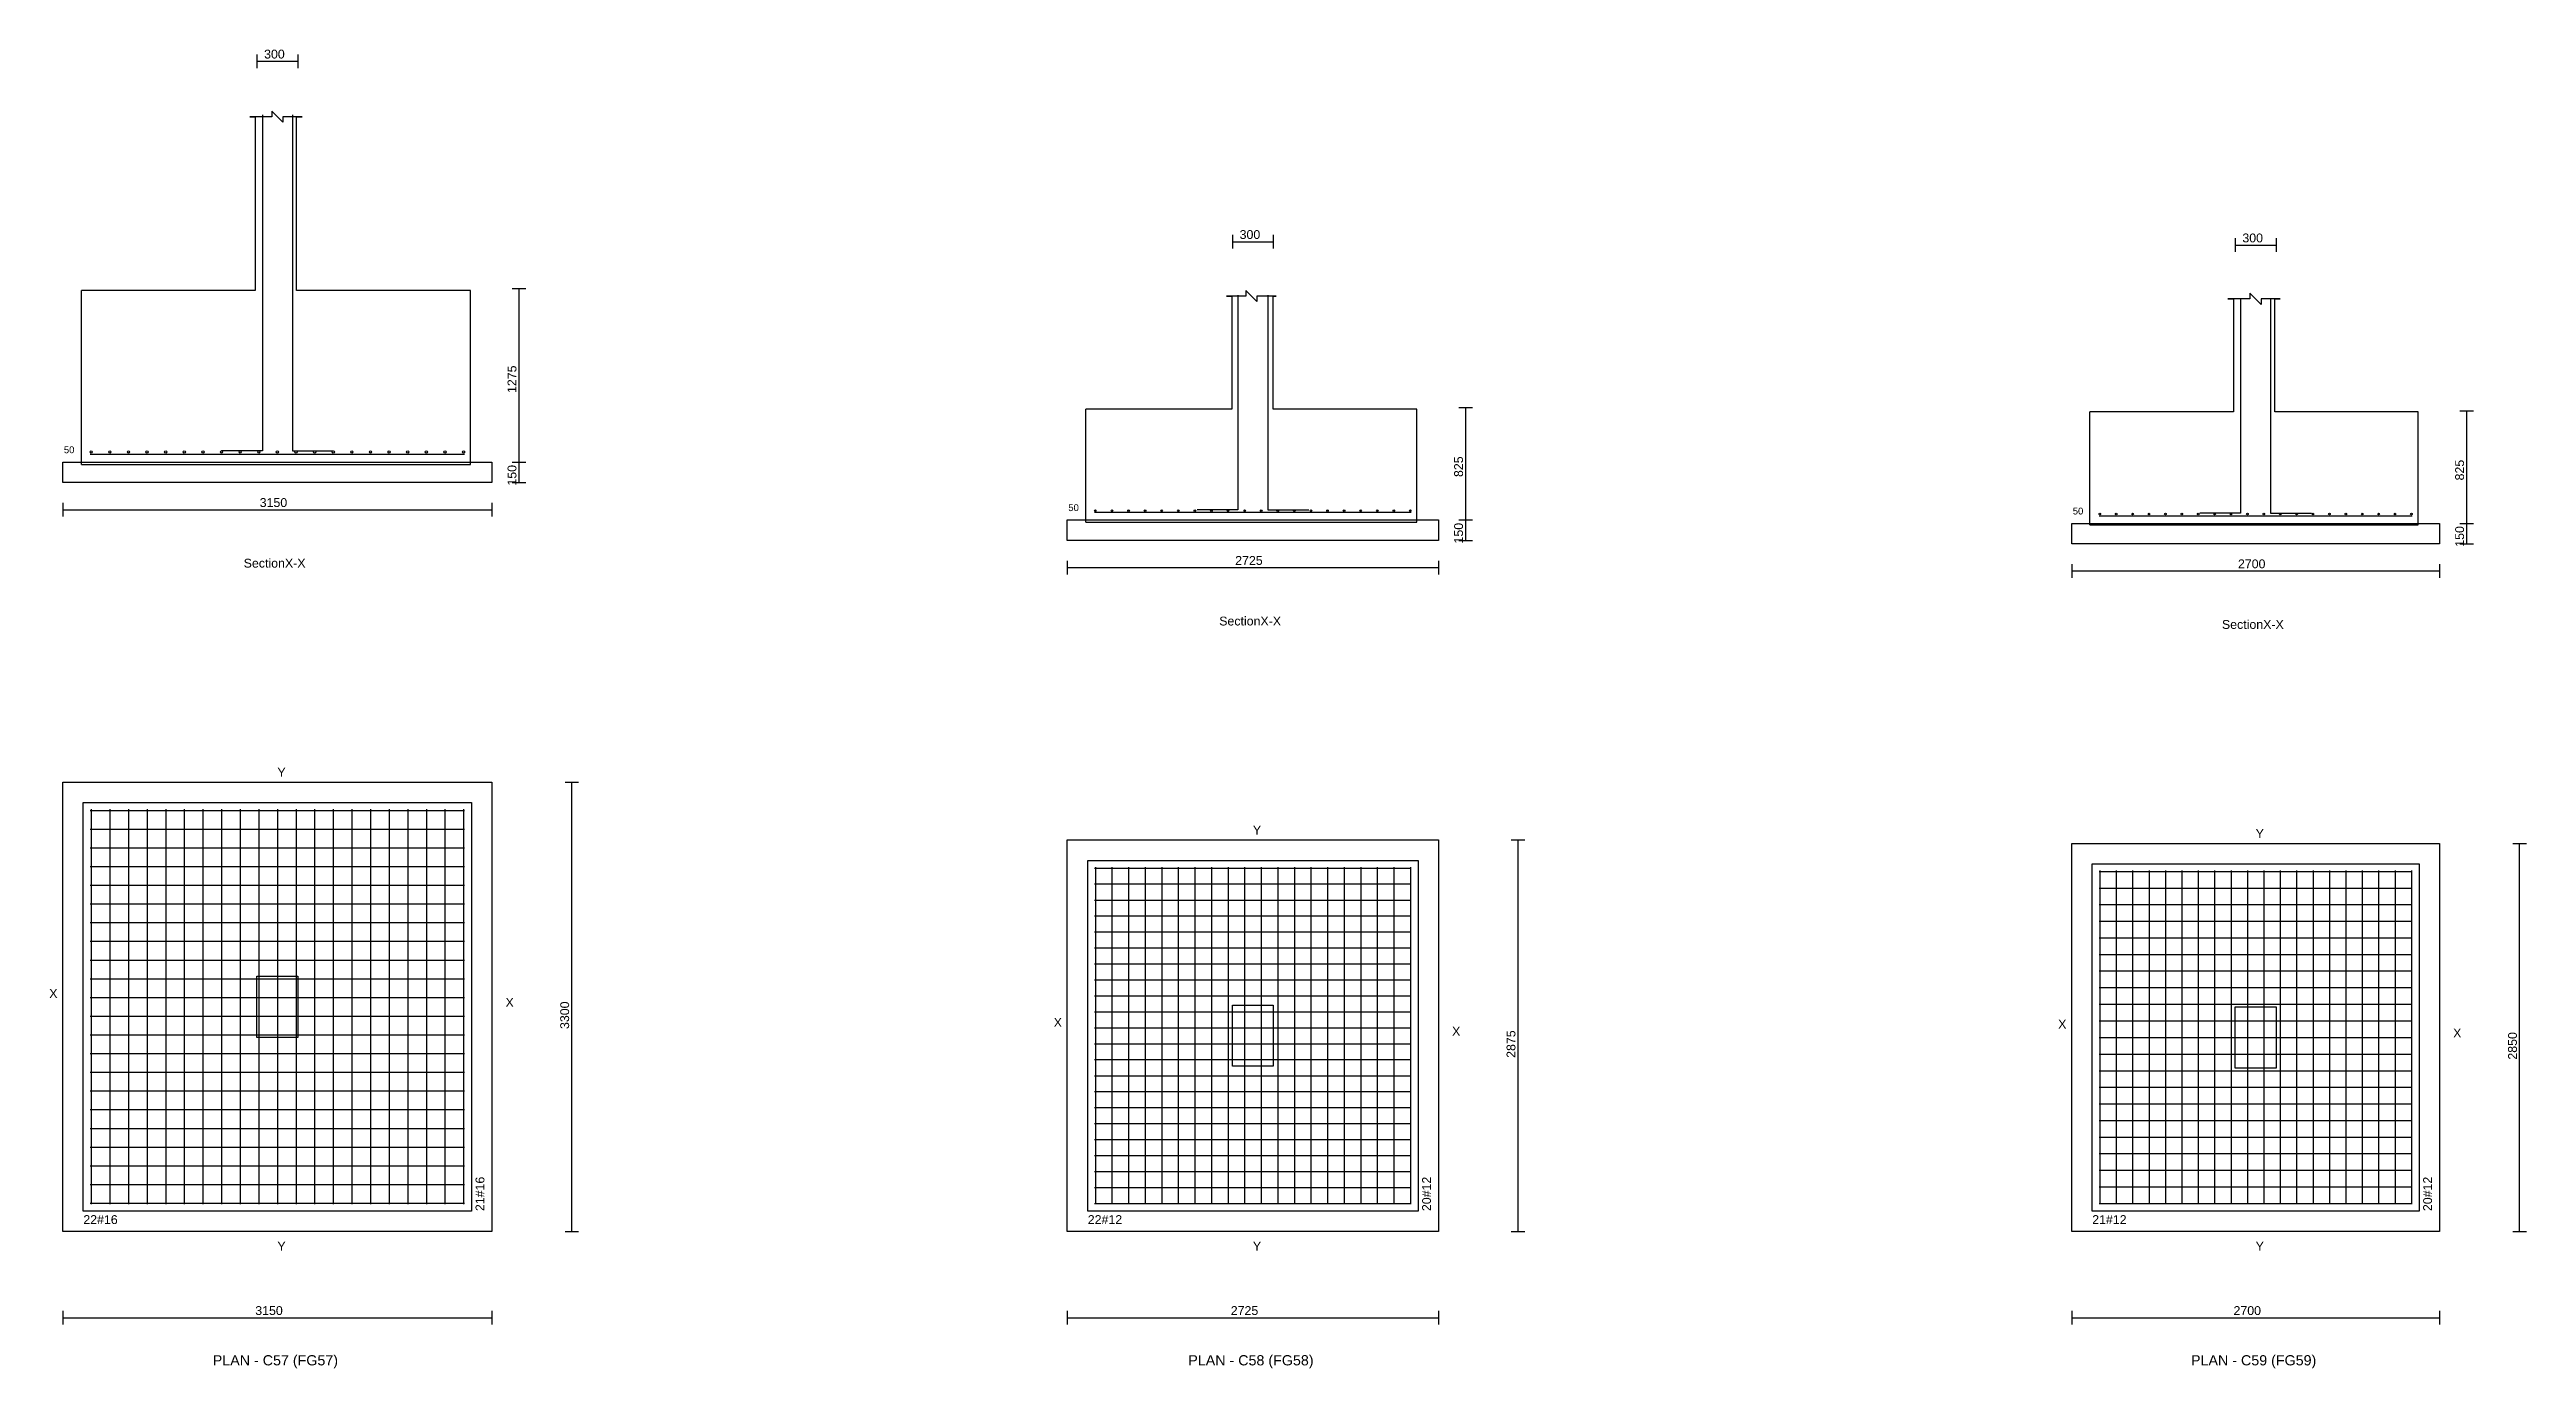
# Model space of a CAD drawing. Extents: x 0 to 27, y -1 to 285.
# Drawn here: x 0.25 to 18.44, y 213.72 to 223.4 of the extents above; entities that cross this region are included whole.
import ezdxf
from ezdxf.enums import TextEntityAlignment as Align

# ---------------------------------------------------------------- set-up
doc = ezdxf.new("R2010")
doc.units = 0
for name, color, linetype in [('Bottom_Cover', 7, 'CONTINUOUS'), ('Column_Bars', 4, 'CONTINUOUS'), ('Column_Dimension', 7, 'CONTINUOUS'), ('Columns', 4, 'CONTINUOUS'), ('dim_all', 7, 'CONTINUOUS'), ('Footing_Plan', 7, 'CONTINUOUS'), ('PCC', 2, 'CONTINUOUS'), ('PCC_Depth', 7, 'CONTINUOUS'), ('Pcc_Plan', 2, 'CONTINUOUS'), ('Plan', 7, 'CONTINUOUS'), ('Plan_Rf_Xdir', 1, 'CONTINUOUS'), ('Plan_Rf_Ydir', 3, 'CONTINUOUS'), ('Section', 2, 'CONTINUOUS'), ('SectionName', 3, 'CONTINUOUS'), ('Sectn_Rf_Xdir', 1, 'CONTINUOUS'), ('Sectn_Rf_Ydir', 3, 'CONTINUOUS'), ('Total_Depth', 7, 'CONTINUOUS'), ('X_Dimension', 7, 'CONTINUOUS')]:
    doc.layers.add(name, color=color, linetype=linetype)
doc.styles.add('STRUDS_Arial', font='ARIAL.TTF', dxfattribs={"height": 0.04})

msp = doc.modelspace()

# ---------------------------------------------------------------- texts
at = {"layer": 'Bottom_Cover', "style": 'STRUDS_Arial'}
for p in [(0.3571, 220.44), (7.7321, 220.015), (15.1071, 219.99)]:
    msp.add_text('50', height=0.05, dxfattribs=at).set_placement(p)
at = {"layer": 'Column_Dimension', "style": 'STRUDS_Arial'}
for p in [(1.8275, 223.338), (8.99, 222.013), (16.3525, 221.988)]:
    msp.add_text('300', height=0.065, dxfattribs=at).set_placement(p)
at = {"layer": 'dim_all', "style": 'STRUDS_Arial'}
for s, p in [('3300 ', (4.06682, 216.212)), ('2875 ', (11.015, 216)), ('2850 ', (18.3684, 215.987))]:
    msp.add_text(s, height=0.065, rotation=90, dxfattribs=at).set_placement(p)
for s, p in [('3150 ', (1.7625, 214.112)), ('2725 ', (8.925, 214.112)), ('2700 ', (16.2875, 214.112))]:
    msp.add_text(s, height=0.065, dxfattribs=at).set_placement(p)
at = {"layer": 'PCC_Depth', "style": 'STRUDS_Arial'}
for p in [(3.68, 220.202), (10.63, 219.777), (17.98, 219.753)]:
    msp.add_text('150', height=0.065, rotation=90, dxfattribs=at).set_placement(p)
at = {"layer": 'Plan', "style": 'STRUDS_Arial'}
for s, p in [('PLAN - C57 (FG57) ', (1.925, 213.742)), ('PLAN - C58 (FG58) ', (9.0875, 213.742)), ('PLAN - C59 (FG59) ', (16.45, 213.742))]:
    msp.add_text(s, height=0.075, dxfattribs=at).set_placement(p, align=Align.CENTER)
at = {"layer": 'Plan_Rf_Xdir', "style": 'STRUDS_Arial'}
for s, p in [('22#16', (0.5, 214.78)), ('22#12', (7.875, 214.78)), ('21#12', (15.25, 214.78))]:
    msp.add_text(s, height=0.065, dxfattribs=at).set_placement(p)
at = {"layer": 'Plan_Rf_Ydir', "style": 'STRUDS_Arial'}
for s, p in [('21#16', (3.445, 214.875)), ('20#12', (10.395, 214.875)), ('20#12', (17.745, 214.875))]:
    msp.add_text(s, height=0.065, rotation=90, dxfattribs=at).set_placement(p)
at = {"layer": 'Section', "style": 'STRUDS_Arial'}
for p in [(1.6775, 219.6), (8.84, 219.175), (16.2025, 219.15)]:
    msp.add_text('SectionX-X', height=0.065, dxfattribs=at).set_placement(p)
at = {"layer": 'SectionName', "style": 'STRUDS_Arial'}
for s, p in [('Y', (1.925, 218.065)), ('Y', (9.0875, 217.64)), ('Y', (16.45, 217.615)), ('X', (0.25, 216.44)), ('X', (3.6, 216.375)), ('X', (7.625, 216.228)), ('X', (15, 216.215)), ('X', (10.55, 216.163)), ('X', (17.9, 216.15)), ('Y', (1.925, 214.585)), ('Y', (9.0875, 214.585)), ('Y', (16.45, 214.585))]:
    msp.add_text(s, height=0.065, dxfattribs=at).set_placement(p)
at = {"layer": 'Total_Depth', "style": 'STRUDS_Arial'}
for s, p in [('1275', (3.68, 220.882)), ('825', (10.63, 220.265)), ('825', (17.98, 220.24))]:
    msp.add_text(s, height=0.065, rotation=90, dxfattribs=at).set_placement(p)
at = {"layer": 'X_Dimension', "style": 'STRUDS_Arial'}
for s, p in [('3150', (1.795, 220.045)), ('2725', (8.9575, 219.62)), ('2700', (16.32, 219.595))]:
    msp.add_text(s, height=0.065, dxfattribs=at).set_placement(p)

# ---------------------------------------------------------------- linework, layer by layer
at = {"layer": 'Column_Bars'}
for p, q in [((1.815, 222.925), (1.815, 220.457)), ((2.035, 222.925), (2.035, 220.457)), ((8.9775, 221.6), (8.9775, 220.024)), ((9.1975, 221.6), (9.1975, 220.024)), ((16.34, 221.575), (16.34, 219.999)), ((16.56, 221.575), (16.56, 219.999)), ((1.815, 220.457), (1.515, 220.457)), ((2.035, 220.457), (2.335, 220.457)), ((8.9775, 220.024), (8.6775, 220.024)), ((9.1975, 220.024), (9.4975, 220.024)), ((16.34, 219.999), (16.04, 219.999)), ((16.56, 219.999), (16.86, 219.999))]:
    msp.add_line(p, q, dxfattribs=at)
at = {"layer": 'Columns'}
for p, q in [((1.775, 216.15), (1.775, 216.6)), ((1.775, 216.6), (2.075, 216.6)), ((2.075, 216.6), (2.075, 216.15)), ((8.9375, 215.938), (8.9375, 216.387)), ((8.9375, 216.387), (9.2375, 216.387)), ((9.2375, 216.387), (9.2375, 215.938)), ((16.3, 215.925), (16.3, 216.375)), ((16.3, 216.375), (16.6, 216.375)), ((16.6, 216.375), (16.6, 215.925)), ((2.075, 216.15), (1.775, 216.15)), ((9.2375, 215.938), (8.9375, 215.938)), ((16.6, 215.925), (16.3, 215.925))]:
    msp.add_line(p, q, dxfattribs=at)
at = {"layer": 'dim_all'}
for p, q in [((1.775, 223.368), (1.775, 223.268)), ((2.075, 223.368), (2.075, 223.268)), ((1.775, 223.318), (2.075, 223.318)), ((8.9375, 222.043), (8.9375, 221.943)), ((8.9375, 221.993), (9.2375, 221.993)), ((9.2375, 222.043), (9.2375, 221.943)), ((16.3, 222.018), (16.3, 221.918)), ((16.3, 221.968), (16.6, 221.968)), ((16.6, 222.018), (16.6, 221.918)), ((3.65, 221.65), (3.75, 221.65)), ((3.7, 220.375), (3.7, 221.65)), ((10.6, 220.775), (10.7, 220.775)), ((10.65, 219.95), (10.65, 220.775)), ((17.95, 220.75), (18.05, 220.75)), ((18, 219.925), (18, 220.75)), ((3.65, 220.375), (3.75, 220.375)), ((3.65, 220.375), (3.75, 220.375)), ((3.7, 220.225), (3.7, 220.375)), ((0.35, 220.075), (0.35, 219.975)), ((3.5, 220.075), (3.5, 219.975)), ((3.65, 220.225), (3.75, 220.225)), ((0.35, 220.025), (3.5, 220.025)), ((10.6, 219.95), (10.7, 219.95)), ((10.6, 219.95), (10.7, 219.95)), ((10.65, 219.8), (10.65, 219.95)), ((17.95, 219.925), (18.05, 219.925)), ((17.95, 219.925), (18.05, 219.925)), ((18, 219.775), (18, 219.925)), ((10.6, 219.8), (10.7, 219.8)), ((17.95, 219.775), (18.05, 219.775)), ((7.725, 219.65), (7.725, 219.55)), ((7.725, 219.6), (10.45, 219.6)), ((10.45, 219.65), (10.45, 219.55)), ((15.1, 219.625), (15.1, 219.525)), ((15.1, 219.575), (17.8, 219.575)), ((17.8, 219.625), (17.8, 219.525)), ((4.03682, 218.025), (4.13682, 218.025)), ((4.08682, 214.725), (4.08682, 218.025)), ((10.985, 217.6), (11.085, 217.6)), ((11.035, 214.725), (11.035, 217.6)), ((18.3384, 217.575), (18.4384, 217.575)), ((18.3884, 214.725), (18.3884, 217.575)), ((4.03682, 214.725), (4.13682, 214.725)), ((10.985, 214.725), (11.085, 214.725)), ((18.3384, 214.725), (18.4384, 214.725)), ((0.35, 214.142), (0.35, 214.042)), ((0.35, 214.092), (3.5, 214.092)), ((3.5, 214.142), (3.5, 214.042)), ((7.725, 214.142), (7.725, 214.042)), ((7.725, 214.092), (10.45, 214.092)), ((10.45, 214.142), (10.45, 214.042)), ((15.1, 214.142), (15.1, 214.042)), ((15.1, 214.092), (17.8, 214.092)), ((17.8, 214.142), (17.8, 214.042))]:
    msp.add_line(p, q, dxfattribs=at)
at = {"layer": 'Footing_Plan'}
for p, q in [((0.5, 214.875), (0.5, 217.875)), ((0.5, 217.875), (3.35, 217.875)), ((3.35, 217.875), (3.35, 214.875)), ((7.875, 214.875), (7.875, 217.45)), ((7.875, 217.45), (10.3, 217.45)), ((10.3, 217.45), (10.3, 214.875)), ((15.25, 214.875), (15.25, 217.425)), ((15.25, 217.425), (17.65, 217.425)), ((17.65, 217.425), (17.65, 214.875)), ((3.35, 214.875), (0.5, 214.875)), ((10.3, 214.875), (7.875, 214.875)), ((17.65, 214.875), (15.25, 214.875))]:
    msp.add_line(p, q, dxfattribs=at)
at = {"layer": 'PCC'}
for p, q in [((0.35, 220.225), (0.35, 220.375)), ((0.35, 220.375), (3.5, 220.375)), ((0.35, 220.225), (0.35, 220.375)), ((0.35, 220.375), (3.5, 220.375)), ((3.5, 220.375), (3.5, 220.225)), ((3.5, 220.375), (3.5, 220.225)), ((3.5, 220.225), (0.35, 220.225)), ((3.5, 220.225), (0.35, 220.225)), ((7.725, 219.8), (7.725, 219.95)), ((7.725, 219.95), (10.45, 219.95)), ((7.725, 219.8), (7.725, 219.95)), ((7.725, 219.95), (10.45, 219.95)), ((10.45, 219.95), (10.45, 219.8)), ((10.45, 219.95), (10.45, 219.8)), ((15.1, 219.775), (15.1, 219.925)), ((15.1, 219.925), (17.8, 219.925)), ((15.1, 219.775), (15.1, 219.925)), ((15.1, 219.925), (17.8, 219.925)), ((17.8, 219.925), (17.8, 219.775)), ((17.8, 219.925), (17.8, 219.775)), ((10.45, 219.8), (7.725, 219.8)), ((10.45, 219.8), (7.725, 219.8)), ((17.8, 219.775), (15.1, 219.775)), ((17.8, 219.775), (15.1, 219.775))]:
    msp.add_line(p, q, dxfattribs=at)
at = {"layer": 'Pcc_Plan'}
for p, q in [((0.35, 214.725), (0.35, 218.025)), ((0.35, 218.025), (3.5, 218.025)), ((3.5, 218.025), (3.5, 214.725)), ((7.725, 214.725), (7.725, 217.6)), ((7.725, 217.6), (10.45, 217.6)), ((10.45, 217.6), (10.45, 214.725)), ((15.1, 214.725), (15.1, 217.575)), ((15.1, 217.575), (17.8, 217.575)), ((17.8, 217.575), (17.8, 214.725)), ((3.5, 214.725), (0.35, 214.725)), ((10.45, 214.725), (7.725, 214.725)), ((17.8, 214.725), (15.1, 214.725))]:
    msp.add_line(p, q, dxfattribs=at)
at = {"layer": 'Plan_Rf_Xdir'}
for p, q in [((0.55, 217.817), (3.3, 217.817)), ((0.55, 217.68), (3.3, 217.68)), ((0.55, 217.542), (3.3, 217.542)), ((0.55, 217.405), (3.3, 217.405)), ((7.925, 217.394), (10.25, 217.394)), ((15.3, 217.369), (17.6, 217.369)), ((0.55, 217.268), (3.3, 217.268)), ((7.925, 217.277), (10.25, 217.277)), ((7.925, 217.159), (10.25, 217.159)), ((15.3, 217.247), (17.6, 217.247)), ((0.55, 217.13), (3.3, 217.13)), ((0.55, 216.993), (3.3, 216.993)), ((7.925, 217.042), (10.25, 217.042)), ((15.3, 217.125), (17.6, 217.125)), ((15.3, 217.003), (17.6, 217.003)), ((0.55, 216.856), (3.3, 216.856)), ((7.925, 216.925), (10.25, 216.925)), ((7.925, 216.807), (10.25, 216.807)), ((15.3, 216.881), (17.6, 216.881)), ((0.55, 216.718), (3.3, 216.718)), ((7.925, 216.69), (10.25, 216.69)), ((15.3, 216.76), (17.6, 216.76)), ((15.3, 216.638), (17.6, 216.638)), ((0.55, 216.581), (3.3, 216.581)), ((0.55, 216.444), (3.3, 216.444)), ((7.925, 216.573), (10.25, 216.573)), ((7.925, 216.456), (10.25, 216.456)), ((15.3, 216.516), (17.6, 216.516)), ((0.55, 216.306), (3.3, 216.306)), ((7.925, 216.338), (10.25, 216.338)), ((15.3, 216.394), (17.6, 216.394)), ((15.3, 216.272), (17.6, 216.272)), ((0.55, 216.169), (3.3, 216.169)), ((7.925, 216.221), (10.25, 216.221)), ((7.925, 216.104), (10.25, 216.104)), ((15.3, 216.15), (17.6, 216.15)), ((0.55, 216.032), (3.3, 216.032)), ((0.55, 215.894), (3.3, 215.894)), ((7.925, 215.987), (10.25, 215.987)), ((15.3, 216.028), (17.6, 216.028)), ((15.3, 215.906), (17.6, 215.906)), ((0.55, 215.757), (3.3, 215.757)), ((7.925, 215.869), (10.25, 215.869)), ((7.925, 215.752), (10.25, 215.752)), ((15.3, 215.784), (17.6, 215.784)), ((0.55, 215.62), (3.3, 215.62)), ((7.925, 215.635), (10.25, 215.635)), ((7.925, 215.517), (10.25, 215.517)), ((15.3, 215.662), (17.6, 215.662)), ((15.3, 215.541), (17.6, 215.541)), ((0.55, 215.482), (3.3, 215.482)), ((0.55, 215.345), (3.3, 215.345)), ((7.925, 215.4), (10.25, 215.4)), ((15.3, 215.419), (17.6, 215.419)), ((0.55, 215.208), (3.3, 215.208)), ((7.925, 215.283), (10.25, 215.283)), ((7.925, 215.166), (10.25, 215.166)), ((15.3, 215.297), (17.6, 215.297)), ((15.3, 215.175), (17.6, 215.175)), ((0.55, 215.07), (3.3, 215.07)), ((7.925, 215.048), (10.25, 215.048)), ((15.3, 215.053), (17.6, 215.053)), ((0.55, 214.933), (3.3, 214.933)), ((7.925, 214.931), (10.25, 214.931)), ((15.3, 214.931), (17.6, 214.931))]:
    msp.add_line(p, q, dxfattribs=at)
at = {"layer": 'Plan_Rf_Ydir'}
for p, q in [((0.558, 217.825), (0.558, 214.925)), ((0.6947, 217.825), (0.6947, 214.925)), ((0.8314, 217.825), (0.8314, 214.925)), ((0.9681, 217.825), (0.9681, 214.925)), ((1.1048, 217.825), (1.1048, 214.925)), ((1.2415, 217.825), (1.2415, 214.925)), ((1.3782, 217.825), (1.3782, 214.925)), ((1.5149, 217.825), (1.5149, 214.925)), ((1.6516, 217.825), (1.6516, 214.925)), ((1.7883, 217.825), (1.7883, 214.925)), ((1.925, 217.825), (1.925, 214.925)), ((2.0617, 217.825), (2.0617, 214.925)), ((2.1984, 217.825), (2.1984, 214.925)), ((2.3351, 217.825), (2.3351, 214.925)), ((2.4718, 217.825), (2.4718, 214.925)), ((2.6085, 217.825), (2.6085, 214.925)), ((2.7452, 217.825), (2.7452, 214.925)), ((2.8819, 217.825), (2.8819, 214.925)), ((3.0186, 217.825), (3.0186, 214.925)), ((3.1553, 217.825), (3.1553, 214.925)), ((3.292, 217.825), (3.292, 214.925)), ((7.931, 217.4), (7.931, 214.925)), ((8.05274, 217.4), (8.05274, 214.925)), ((8.17447, 217.4), (8.17447, 214.925)), ((8.29621, 217.4), (8.29621, 214.925)), ((8.41795, 217.4), (8.41795, 214.925)), ((8.53968, 217.4), (8.53968, 214.925)), ((8.66142, 217.4), (8.66142, 214.925)), ((8.78316, 217.4), (8.78316, 214.925)), ((8.90489, 217.4), (8.90489, 214.925)), ((9.02663, 217.4), (9.02663, 214.925)), ((9.14837, 217.4), (9.14837, 214.925)), ((9.2701, 217.4), (9.2701, 214.925)), ((9.39184, 217.4), (9.39184, 214.925)), ((9.51358, 217.4), (9.51358, 214.925)), ((9.63531, 217.4), (9.63531, 214.925)), ((9.75705, 217.4), (9.75705, 214.925)), ((9.87879, 217.4), (9.87879, 214.925)), ((10.0005, 217.4), (10.0005, 214.925)), ((10.1223, 217.4), (10.1223, 214.925)), ((10.244, 217.4), (10.244, 214.925)), ((15.306, 217.375), (15.306, 214.925)), ((15.4264, 217.375), (15.4264, 214.925)), ((15.5468, 217.375), (15.5468, 214.925)), ((15.6673, 217.375), (15.6673, 214.925)), ((15.7877, 217.375), (15.7877, 214.925)), ((15.9081, 217.375), (15.9081, 214.925)), ((16.0285, 217.375), (16.0285, 214.925)), ((16.1489, 217.375), (16.1489, 214.925)), ((16.2694, 217.375), (16.2694, 214.925)), ((16.3898, 217.375), (16.3898, 214.925)), ((16.5102, 217.375), (16.5102, 214.925)), ((16.6306, 217.375), (16.6306, 214.925)), ((16.7511, 217.375), (16.7511, 214.925)), ((16.8715, 217.375), (16.8715, 214.925)), ((16.9919, 217.375), (16.9919, 214.925)), ((17.1123, 217.375), (17.1123, 214.925)), ((17.2327, 217.375), (17.2327, 214.925)), ((17.3532, 217.375), (17.3532, 214.925)), ((17.4736, 217.375), (17.4736, 214.925)), ((17.594, 217.375), (17.594, 214.925))]:
    msp.add_line(p, q, dxfattribs=at)
at = {"layer": 'Section'}
for p, q in [((1.76238, 222.911), (1.72186, 222.911)), ((1.72186, 222.911), (1.76238, 222.911)), ((1.88392, 222.911), (1.76238, 222.911)), ((1.76238, 222.911), (1.76238, 221.634)), ((1.96495, 222.87), (1.88392, 222.951)), ((1.88392, 222.951), (1.88392, 222.911)), ((2.06624, 222.911), (1.96495, 222.911)), ((1.96495, 222.911), (1.96495, 222.87)), ((2.06624, 221.634), (2.06624, 222.911)), ((2.06624, 222.911), (2.10675, 222.911)), ((2.10675, 222.911), (2.06624, 222.911)), ((1.76238, 221.634), (0.48617, 221.634)), ((0.48617, 220.358), (0.48617, 221.634)), ((1.76238, 221.634), (1.76238, 221.634)), ((1.76238, 221.634), (1.76238, 221.634)), ((1.76238, 221.634), (1.76238, 221.634)), ((3.34244, 221.634), (2.06624, 221.634)), ((2.06624, 221.634), (2.06624, 221.634)), ((2.06624, 221.634), (2.06624, 221.634)), ((2.06624, 221.634), (2.06624, 221.634)), ((3.34244, 220.358), (3.34244, 221.634)), ((8.93344, 221.594), (8.89293, 221.594)), ((8.89293, 221.594), (8.93344, 221.594)), ((9.03473, 221.594), (8.93344, 221.594)), ((8.93344, 221.594), (8.93344, 220.763)), ((9.11576, 221.553), (9.03473, 221.634)), ((9.03473, 221.634), (9.03473, 221.594)), ((9.2373, 221.594), (9.11576, 221.594)), ((9.11576, 221.594), (9.11576, 221.553)), ((9.2373, 220.763), (9.2373, 221.594)), ((9.2373, 221.594), (9.25756, 221.594)), ((9.25756, 221.594), (9.2373, 221.594)), ((16.2868, 221.574), (16.2463, 221.574)), ((16.2463, 221.574), (16.2868, 221.574)), ((16.4084, 221.574), (16.2868, 221.574)), ((16.2868, 221.574), (16.2868, 220.743)), ((16.4894, 221.533), (16.4084, 221.614)), ((16.4084, 221.614), (16.4084, 221.574)), ((16.5907, 221.574), (16.4894, 221.574)), ((16.4894, 221.574), (16.4894, 221.533)), ((16.5907, 220.743), (16.5907, 221.574)), ((16.5907, 221.574), (16.6312, 221.574)), ((16.6312, 221.574), (16.5907, 221.574)), ((8.93344, 220.763), (7.85981, 220.763)), ((7.85981, 219.933), (7.85981, 220.763)), ((8.93344, 220.763), (8.93344, 220.763)), ((8.93344, 220.763), (8.93344, 220.763)), ((8.93344, 220.763), (8.93344, 220.763)), ((10.2907, 220.763), (9.2373, 220.763)), ((9.2373, 220.763), (9.2373, 220.763)), ((9.2373, 220.763), (9.2373, 220.763)), ((9.2373, 220.763), (9.2373, 220.763)), ((10.2907, 219.933), (10.2907, 220.763)), ((16.2868, 220.743), (15.2334, 220.743)), ((15.2334, 219.913), (15.2334, 220.743)), ((16.2868, 220.743), (16.2868, 220.743)), ((16.2868, 220.743), (16.2868, 220.743)), ((16.2868, 220.743), (16.2868, 220.743)), ((17.6441, 220.743), (16.5907, 220.743)), ((16.5907, 220.743), (16.5907, 220.743)), ((16.5907, 220.743), (16.5907, 220.743)), ((16.5907, 220.743), (16.5907, 220.743)), ((17.6441, 219.913), (17.6441, 220.743)), ((0.48617, 220.358), (3.34244, 220.358)), ((7.85981, 219.933), (10.2907, 219.933)), ((15.2334, 219.913), (17.6441, 219.913))]:
    msp.add_line(p, q, dxfattribs=at)
at = {"layer": 'Sectn_Rf_Xdir'}
for p, q in [((0.55, 220.433), (3.3, 220.433)), ((7.925, 220.006), (10.25, 220.006)), ((15.3, 219.981), (17.6, 219.981))]:
    msp.add_line(p, q, dxfattribs=at)
at = {"layer": 'Sectn_Rf_Ydir'}
for centre, radius in [((0.558, 220.449), 0.008), ((0.6947, 220.449), 0.008), ((0.8314, 220.449), 0.008), ((0.9681, 220.449), 0.008), ((1.1048, 220.449), 0.008), ((1.2415, 220.449), 0.008), ((1.3782, 220.449), 0.008), ((1.5149, 220.449), 0.008), ((1.6516, 220.449), 0.008), ((1.7883, 220.449), 0.008), ((1.925, 220.449), 0.008), ((2.0617, 220.449), 0.008), ((2.1984, 220.449), 0.008), ((2.3351, 220.449), 0.008), ((2.4718, 220.449), 0.008), ((2.6085, 220.449), 0.008), ((2.7452, 220.449), 0.008), ((2.8819, 220.449), 0.008), ((3.0186, 220.449), 0.008), ((3.1553, 220.449), 0.008), ((3.292, 220.449), 0.008), ((7.931, 220.018), 0.006), ((8.05274, 220.018), 0.006), ((8.17447, 220.018), 0.006), ((8.29621, 220.018), 0.006), ((8.41795, 220.018), 0.006), ((8.53968, 220.018), 0.006), ((8.66142, 220.018), 0.006), ((8.78316, 220.018), 0.006), ((8.90489, 220.018), 0.006), ((9.02663, 220.018), 0.006), ((9.14837, 220.018), 0.006), ((9.2701, 220.018), 0.006), ((9.39184, 220.018), 0.006), ((9.51357, 220.018), 0.006), ((9.63531, 220.018), 0.006), ((9.75705, 220.018), 0.006), ((9.87878, 220.018), 0.006), ((10.0005, 220.018), 0.006), ((10.1223, 220.018), 0.006), ((10.244, 220.018), 0.006), ((15.306, 219.993), 0.006), ((15.4264, 219.993), 0.006), ((15.5468, 219.993), 0.006), ((15.6673, 219.993), 0.006), ((15.7877, 219.993), 0.006), ((15.9081, 219.993), 0.006), ((16.0285, 219.993), 0.006), ((16.1489, 219.993), 0.006), ((16.2694, 219.993), 0.006), ((16.3898, 219.993), 0.006), ((16.5102, 219.993), 0.006), ((16.6306, 219.993), 0.006), ((16.7511, 219.993), 0.006), ((16.8715, 219.993), 0.006), ((16.9919, 219.993), 0.006), ((17.1123, 219.993), 0.006), ((17.2327, 219.993), 0.006), ((17.3532, 219.993), 0.006), ((17.4736, 219.993), 0.006), ((17.594, 219.993), 0.006)]:
    msp.add_circle(centre, radius, dxfattribs=at)

msp.set_redraw_order([(e.dxf.handle, doc.entitydb.next_handle()) for e in msp.query("TEXT MTEXT ATTDEF DIMENSION ARC_DIMENSION")])  # texts and dimensions are drawn at this point

doc.saveas('drawing.dxf')
